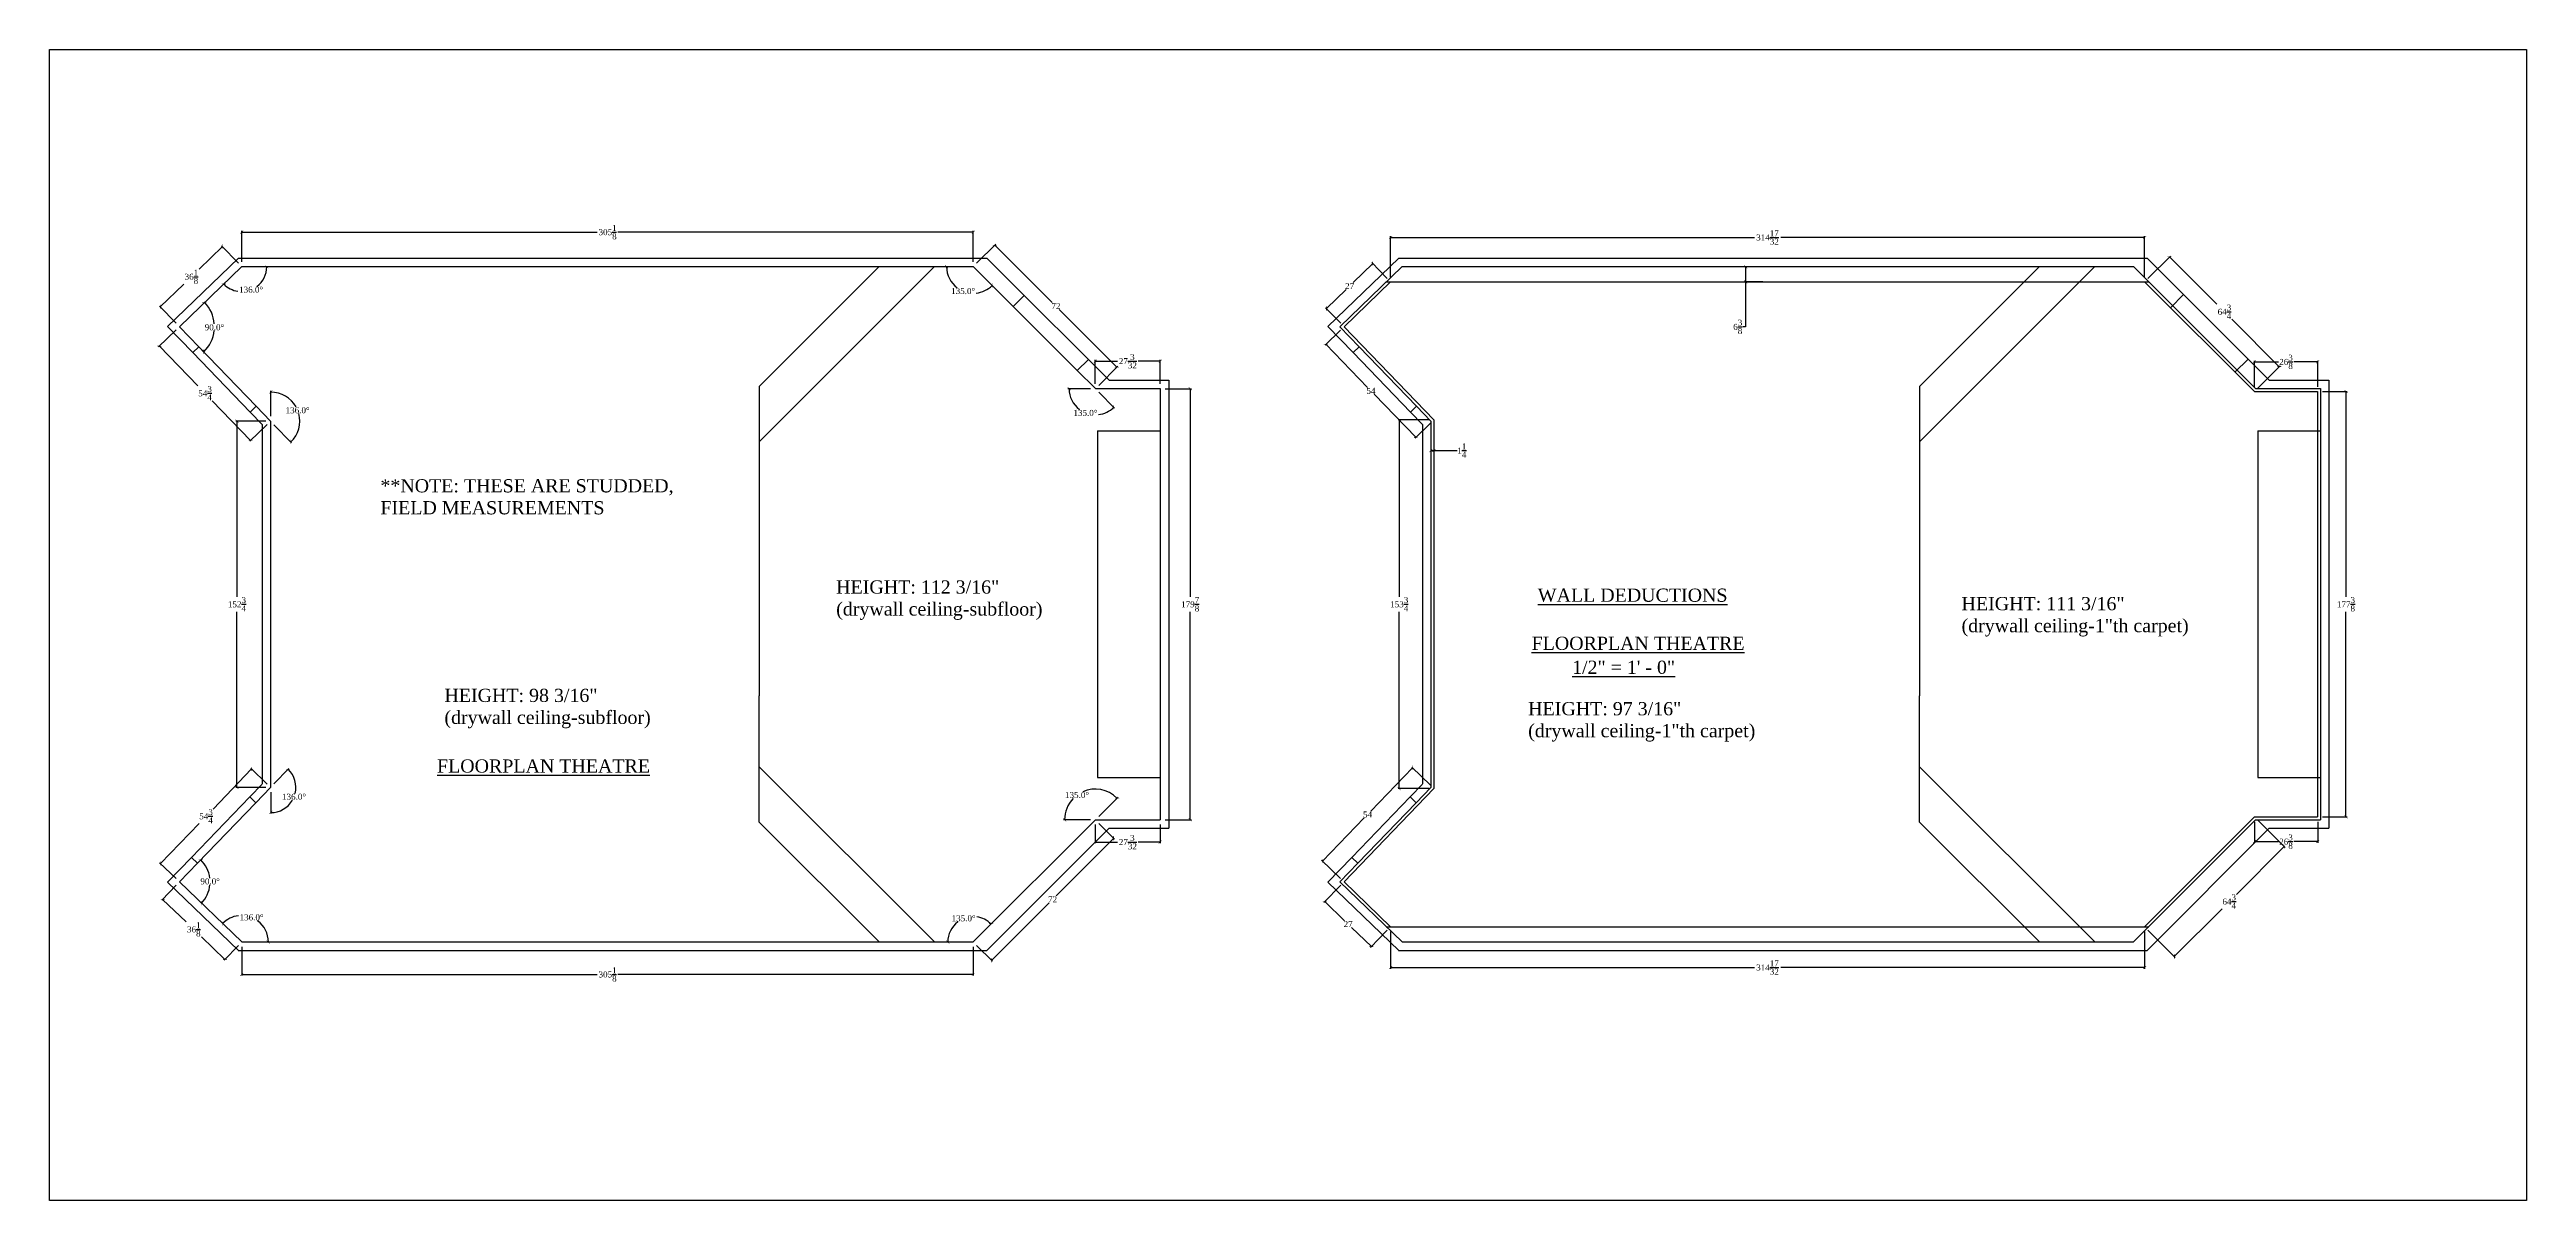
# Model space of a CAD drawing. Header units: inches. Extents: x -8 to 7069, y -18 to 1274.
# Drawn here: x 2615 to 3648, y 466 to 946 of the extents above; entities that cross this region are included whole.
import ezdxf

# ---------------------------------------------------------------- set-up
doc = ezdxf.new("R2010")
doc.units = ezdxf.units.IN
doc.header["$MEASUREMENT"] = 0
doc.linetypes.add('HIDDEN', pattern=[0.375, 0.25, -0.125])
doc.layers.add('VIEWPORT', color=7, linetype='Continuous')
doc.styles.add('BOOKMAN', font='BOOKOS.TTF')
doc.dimstyles.new('SACHI-1-2', dxfattribs={"dimtxt": 2.5, "dimasz": 1.25, "dimexe": 0.5, "dimexo": 2, "dimgap": 0.09, "dimtad": 0, "dimtih": 1, "dimtoh": 1, "dimdec": 5, "dimzin": 3, "dimdsep": 46, "dimlunit": 5, "dimtxsty": 'BOOKMAN', "dimblk": 'ARCHTICK', "dimcen": 0, "dimclrd": 5, "dimclre": 5, "dimclrt": 5, "dimadec": 1, "dimazin": 0, "dimtfac": 1, "dimtdec": 5, "dimtofl": 0, "dimtmove": 0, "dimatfit": 3, "dimfxl": 0, "dimtolj": 1, "dimtzin": 0, "dimarcsym": 0})

# ---------------------------------------------------------------- blocks, each defined once
blk = doc.blocks.new('_ARCHTICK')
at = {"color": 0, "linetype": 'ByBlock', "const_width": 0.15}
blk.add_lwpolyline([(-0.5, -0.5), (0.5, 0.5)], dxfattribs=at)
blk = doc.blocks.new('*D502')
at = {"layer": 'Defpoints', "color": 0}
for p in [(3000, 869.4), (2694.9, 855), (3000, 855)]:
    blk.add_point(p, dxfattribs=at)
at = {"layer": 'VIEWPORT', "color": 5, "lineweight": -2}
for p, q in [((2694.9, 857), (2694.9, 869.9)), ((2694.9, 869.4), (2843.1, 869.4)), ((3000, 869.4), (2851.8, 869.4)), ((3000, 857), (3000, 869.9))]:
    blk.add_line(p, q, dxfattribs=at)
at = {"layer": 'VIEWPORT', "color": 5, "lineweight": -2, "xscale": 1.25, "yscale": 1.25, "zscale": 1.25, "rotation": 180}
blk.add_blockref('_ARCHTICK', (2694.9, 869.4), dxfattribs=at)
at = {"layer": 'VIEWPORT', "color": 5, "lineweight": -2, "xscale": 1.25, "yscale": 1.25, "zscale": 1.25}
blk.add_blockref('_ARCHTICK', (3000, 869.4), dxfattribs=at)
at = {"layer": 'VIEWPORT', "color": 5, "insert": (2847.5, 869.4), "char_height": 2.5, "attachment_point": 5, "style": 'BOOKMAN'}
blk.add_mtext('\\A1;305{\\H1.000000x;\\S1/8;}', dxfattribs=at)
blk = doc.blocks.new('*D503')
at = {"layer": 'Defpoints', "color": 0}
for p in [(2694.9, 573.3), (3000, 573.3), (3000, 559.8)]:
    blk.add_point(p, dxfattribs=at)
at = {"layer": 'VIEWPORT', "color": 5, "lineweight": -2}
for p, q in [((2694.9, 571.3), (2694.9, 559.3)), ((3000, 571.3), (3000, 559.3)), ((2694.9, 559.8), (2843.1, 559.8)), ((3000, 559.8), (2851.8, 559.8))]:
    blk.add_line(p, q, dxfattribs=at)
at = {"layer": 'VIEWPORT', "color": 5, "lineweight": -2, "xscale": 1.25, "yscale": 1.25, "zscale": 1.25, "rotation": 180}
blk.add_blockref('_ARCHTICK', (2694.9, 559.8), dxfattribs=at)
at = {"layer": 'VIEWPORT', "color": 5, "lineweight": -2, "xscale": 1.25, "yscale": 1.25, "zscale": 1.25}
blk.add_blockref('_ARCHTICK', (3000, 559.8), dxfattribs=at)
at = {"layer": 'VIEWPORT', "color": 5, "insert": (2847.5, 559.8), "char_height": 2.5, "attachment_point": 5, "style": 'BOOKMAN'}
blk.add_mtext('\\A1;305{\\H1.000000x;\\S1/8;}', dxfattribs=at)
blk = doc.blocks.new('*D504')
at = {"layer": 'Defpoints', "color": 0}
for p in [(3078, 815.6), (3050.9, 804.1), (3078, 804.1)]:
    blk.add_point(p, dxfattribs=at)
at = {"layer": 'VIEWPORT', "color": 5, "lineweight": -2}
for p, q in [((3050.9, 806.1), (3050.9, 816.1)), ((3050.9, 815.6), (3060.2, 815.6)), ((3078, 815.6), (3068.8, 815.6)), ((3078, 806.1), (3078, 816.1))]:
    blk.add_line(p, q, dxfattribs=at)
at = {"layer": 'VIEWPORT', "color": 5, "lineweight": -2, "xscale": 1.25, "yscale": 1.25, "zscale": 1.25, "rotation": 180}
blk.add_blockref('_ARCHTICK', (3050.9, 815.6), dxfattribs=at)
at = {"layer": 'VIEWPORT', "color": 5, "lineweight": -2, "xscale": 1.25, "yscale": 1.25, "zscale": 1.25}
blk.add_blockref('_ARCHTICK', (3078, 815.6), dxfattribs=at)
at = {"layer": 'VIEWPORT', "color": 5, "insert": (3064.5, 815.6), "char_height": 2.5, "attachment_point": 5, "style": 'BOOKMAN'}
blk.add_mtext('\\A1;27{\\H1.000000x;\\S3/32;}', dxfattribs=at)
blk = doc.blocks.new('*D505')
at = {"layer": 'Defpoints', "color": 0}
for p in [(3078, 804.1), (3078, 624.3), (3090.5, 624.3)]:
    blk.add_point(p, dxfattribs=at)
at = {"layer": 'VIEWPORT', "color": 5, "lineweight": -2}
for p, q in [((3080, 804.1), (3091, 804.1)), ((3090.5, 804.1), (3090.5, 717.3)), ((3090.5, 624.3), (3090.5, 711.1)), ((3080, 624.3), (3091, 624.3))]:
    blk.add_line(p, q, dxfattribs=at)
at = {"layer": 'VIEWPORT', "color": 5, "lineweight": -2, "xscale": 1.25, "yscale": 1.25, "zscale": 1.25}
for p, rotation in [((3090.5, 804.1), 90), ((3090.5, 624.3), 270)]:
    blk.add_blockref('_ARCHTICK', p, dxfattribs=dict(at, rotation=rotation))
at = {"layer": 'VIEWPORT', "color": 5, "insert": (3090.5, 714.2), "char_height": 2.5, "attachment_point": 5, "style": 'BOOKMAN'}
blk.add_mtext('\\A1;179{\\H1.000000x;\\S7/8;}', dxfattribs=at)
blk = doc.blocks.new('*D506')
at = {"layer": 'Defpoints', "color": 0}
for p in [(3050.9, 624.3), (3078, 624.3), (3050.9, 615)]:
    blk.add_point(p, dxfattribs=at)
at = {"layer": 'VIEWPORT', "color": 5, "lineweight": -2}
for p, q in [((3050.9, 622.3), (3050.9, 614.5)), ((3078, 622.3), (3078, 614.5)), ((3050.9, 615), (3060.2, 615)), ((3078, 615), (3068.8, 615))]:
    blk.add_line(p, q, dxfattribs=at)
at = {"layer": 'VIEWPORT', "color": 5, "lineweight": -2, "xscale": 1.25, "yscale": 1.25, "zscale": 1.25, "rotation": 180}
blk.add_blockref('_ARCHTICK', (3050.9, 615), dxfattribs=at)
at = {"layer": 'VIEWPORT', "color": 5, "lineweight": -2, "xscale": 1.25, "yscale": 1.25, "zscale": 1.25}
blk.add_blockref('_ARCHTICK', (3078, 615), dxfattribs=at)
at = {"layer": 'VIEWPORT', "color": 5, "insert": (3064.5, 615), "char_height": 2.5, "attachment_point": 5, "style": 'BOOKMAN'}
blk.add_mtext('\\A1;27{\\H1.000000x;\\S3/32;}', dxfattribs=at)
blk = doc.blocks.new('*D507')
at = {"layer": 'Defpoints', "color": 0}
for p in [(2707, 790.6), (2692.9, 637.8), (2707, 637.8)]:
    blk.add_point(p, dxfattribs=at)
at = {"layer": 'VIEWPORT', "color": 5, "lineweight": -2}
for p, q in [((2705, 790.6), (2692.4, 790.6)), ((2692.9, 790.6), (2692.9, 717.3)), ((2692.9, 637.8), (2692.9, 711.1)), ((2705, 637.8), (2692.4, 637.8))]:
    blk.add_line(p, q, dxfattribs=at)
at = {"layer": 'VIEWPORT', "color": 5, "lineweight": -2, "xscale": 1.25, "yscale": 1.25, "zscale": 1.25}
for p, rotation in [((2692.9, 790.6), 90), ((2692.9, 637.8), 270)]:
    blk.add_blockref('_ARCHTICK', p, dxfattribs=dict(at, rotation=rotation))
at = {"layer": 'VIEWPORT', "color": 5, "insert": (2692.9, 714.2), "char_height": 2.5, "attachment_point": 5, "style": 'BOOKMAN'}
blk.add_mtext('\\A1;152{\\H1.000000x;\\S3/4;}', dxfattribs=at)
blk = doc.blocks.new('*D508')
at = {"layer": 'Defpoints', "color": 0}
for p in [(2668.9, 830), (2707, 790.6), (2698.6, 782.5)]:
    blk.add_point(p, dxfattribs=at)
at = {"layer": 'VIEWPORT', "color": 5, "lineweight": -2}
for p, q in [((2667.5, 828.6), (2660.2, 821.6)), ((2660.6, 821.9), (2676.6, 805.3)), ((2698.6, 782.5), (2682.6, 799.1)), ((2705.5, 789.2), (2698.3, 782.2))]:
    blk.add_line(p, q, dxfattribs=at)
at = {"layer": 'VIEWPORT', "color": 5, "lineweight": -2, "xscale": 1.25, "yscale": 1.25, "zscale": 1.25}
for p, rotation in [((2660.6, 821.9), 134), ((2698.6, 782.5), 314)]:
    blk.add_blockref('_ARCHTICK', p, dxfattribs=dict(at, rotation=rotation))
at = {"layer": 'VIEWPORT', "color": 5, "insert": (2679.6, 802.2), "char_height": 2.5, "attachment_point": 5, "style": 'BOOKMAN'}
blk.add_mtext('\\A1;54{\\H1.000000x;\\S3/4;}', dxfattribs=at)
blk = doc.blocks.new('*D509')
at = {"layer": 'Defpoints', "color": 0}
for p in [(2707, 637.8), (2661, 606.1), (2668.9, 598.4)]:
    blk.add_point(p, dxfattribs=at)
at = {"layer": 'VIEWPORT', "color": 5, "lineweight": -2}
for p, q in [((2699, 645.5), (2683, 628.8)), ((2705.5, 639.2), (2698.7, 645.8)), ((2661, 606.1), (2677.1, 622.7)), ((2667.5, 599.8), (2660.6, 606.4))]:
    blk.add_line(p, q, dxfattribs=at)
at = {"layer": 'VIEWPORT', "color": 5, "lineweight": -2, "xscale": 1.25, "yscale": 1.25, "zscale": 1.25}
for p, rotation in [((2699, 645.5), 45.99999999999959), ((2661, 606.1), 225.9999999999996)]:
    blk.add_blockref('_ARCHTICK', p, dxfattribs=dict(at, rotation=rotation))
at = {"layer": 'VIEWPORT', "color": 5, "insert": (2680, 625.8), "char_height": 2.5, "attachment_point": 5, "style": 'BOOKMAN'}
blk.add_mtext('\\A1;54{\\H1.000000x;\\S3/4;}', dxfattribs=at)
blk = doc.blocks.new('*D510')
at = {"layer": 'Defpoints', "color": 0}
for p in [(2668.9, 598.4), (2694.9, 573.3), (2687.9, 566.1)]:
    blk.add_point(p, dxfattribs=at)
at = {"layer": 'VIEWPORT', "color": 5, "lineweight": -2}
for p, q in [((2667.5, 597), (2661.5, 590.8)), ((2661.9, 591.1), (2671.7, 581.7)), ((2687.9, 566.1), (2678.1, 575.5)), ((2693.5, 571.9), (2687.5, 565.7))]:
    blk.add_line(p, q, dxfattribs=at)
at = {"layer": 'VIEWPORT', "color": 5, "lineweight": -2, "xscale": 1.25, "yscale": 1.25, "zscale": 1.25}
for p, rotation in [((2661.9, 591.1), 136.0000000000073), ((2687.9, 566.1), 316.0000000000073)]:
    blk.add_blockref('_ARCHTICK', p, dxfattribs=dict(at, rotation=rotation))
at = {"layer": 'VIEWPORT', "color": 5, "insert": (2674.9, 578.6), "char_height": 2.5, "attachment_point": 5, "style": 'BOOKMAN'}
blk.add_mtext('\\A1;36{\\H1.000000x;\\S1/8;}', dxfattribs=at)
blk = doc.blocks.new('*D511')
at = {"layer": 'Defpoints', "color": 0}
for p in [(2694.9, 855), (2660.9, 838.3), (2668.9, 830)]:
    blk.add_point(p, dxfattribs=at)
at = {"layer": 'VIEWPORT', "color": 5, "lineweight": -2}
for p, q in [((2686.9, 863.4), (2677.1, 853.9)), ((2693.5, 856.5), (2686.5, 863.7)), ((2660.9, 838.3), (2670.7, 847.7)), ((2667.5, 831.4), (2660.6, 838.6))]:
    blk.add_line(p, q, dxfattribs=at)
at = {"layer": 'VIEWPORT', "color": 5, "lineweight": -2, "xscale": 1.25, "yscale": 1.25, "zscale": 1.25}
for p, rotation in [((2686.9, 863.4), 43.99999999999369), ((2660.9, 838.3), 223.9999999999937)]:
    blk.add_blockref('_ARCHTICK', p, dxfattribs=dict(at, rotation=rotation))
at = {"layer": 'VIEWPORT', "color": 5, "insert": (2673.9, 850.8), "char_height": 2.5, "attachment_point": 5, "style": 'BOOKMAN'}
blk.add_mtext('\\A1;36{\\H1.000000x;\\S1/8;}', dxfattribs=at)
blk = doc.blocks.new('*D512')
at = {"layer": 'Defpoints', "color": 0}
for p in [(3000, 855), (3059.9, 813.1), (3050.9, 804.1)]:
    blk.add_point(p, dxfattribs=at)
at = {"layer": 'VIEWPORT', "color": 5, "lineweight": -2}
for p, q in [((3001.4, 856.5), (3009.4, 864.4)), ((3009, 864), (3033, 840)), ((3059.9, 813.1), (3035.9, 837.2)), ((3052.4, 805.5), (3060.3, 813.5))]:
    blk.add_line(p, q, dxfattribs=at)
at = {"layer": 'VIEWPORT', "color": 5, "lineweight": -2, "xscale": 1.25, "yscale": 1.25, "zscale": 1.25}
for p, rotation in [((3009, 864), 135.0000000000016), ((3059.9, 813.1), 315.0000000000016)]:
    blk.add_blockref('_ARCHTICK', p, dxfattribs=dict(at, rotation=rotation))
at = {"layer": 'VIEWPORT', "color": 5, "insert": (3034.5, 838.6), "char_height": 2.5, "attachment_point": 5, "style": 'BOOKMAN'}
blk.add_mtext('\\A1;72', dxfattribs=at)
blk = doc.blocks.new('*D513')
at = {"layer": 'Defpoints', "color": 0}
for p in [(3050.9, 624.3), (3000, 573.3), (3007.7, 565.7)]:
    blk.add_point(p, dxfattribs=at)
at = {"layer": 'VIEWPORT', "color": 5, "lineweight": -2}
for p, q in [((3052.4, 622.8), (3059, 616.2)), ((3058.6, 616.6), (3034.6, 592.6)), ((3007.7, 565.7), (3031.7, 589.7)), ((3001.4, 571.9), (3008, 565.3))]:
    blk.add_line(p, q, dxfattribs=at)
at = {"layer": 'VIEWPORT', "color": 5, "lineweight": -2, "xscale": 1.25, "yscale": 1.25, "zscale": 1.25}
for p, rotation in [((3058.6, 616.6), 44.99999999999952), ((3007.7, 565.7), 224.9999999999995)]:
    blk.add_blockref('_ARCHTICK', p, dxfattribs=dict(at, rotation=rotation))
at = {"layer": 'VIEWPORT', "color": 5, "insert": (3033.1, 591.1), "char_height": 2.5, "attachment_point": 5, "style": 'BOOKMAN'}
blk.add_mtext('\\A1;72', dxfattribs=at)
blk = doc.blocks.new('*D514')
at = {"layer": 'Defpoints', "color": 0}
for p in [(2694.9, 855), (2694.9, 855), (3000, 855), (2694.8, 844.6), (2668.9, 830)]:
    blk.add_point(p, dxfattribs=at)
at = {"layer": 'VIEWPORT', "color": 5, "lineweight": -2}
for start, end in [(224, 260.9874), (307.4151, 0)]:
    blk.add_arc((2694.9, 855), 10.4, start, end, dxfattribs=at)
at = {"layer": 'VIEWPORT', "color": 5, "lineweight": -2, "xscale": 1.25, "yscale": 1.25, "zscale": 1.25}
for p, rotation in [((2687.4, 847.8), 133.9999999999936), ((2705.3, 855), 90)]:
    blk.add_blockref('_ARCHTICK', p, dxfattribs=dict(at, rotation=rotation))
at = {"layer": 'VIEWPORT', "color": 5, "insert": (2698.8, 845.4), "char_height": 2.5, "attachment_point": 5, "style": 'BOOKMAN'}
blk.add_mtext('\\A1;136.0°', dxfattribs=at)
blk = doc.blocks.new('*D515')
at = {"layer": 'Defpoints', "color": 0}
for p in [(2694.9, 855), (2668.9, 830), (2668.9, 830), (2677, 821.6), (2682.9, 825.9)]:
    blk.add_point(p, dxfattribs=at)
at = {"layer": 'VIEWPORT', "color": 5, "lineweight": -2}
blk.add_line((2678.3, 820.2), (2679.4, 819.1), dxfattribs=at)
for start, end in [(4.4463, 44), (314, 353.5446)]:
    blk.add_arc((2668.9, 830), 14.6, start, end, dxfattribs=at)
at = {"layer": 'VIEWPORT', "color": 5, "lineweight": -2, "xscale": 1.25, "yscale": 1.25, "zscale": 1.25}
for p, rotation in [((2679.4, 840.1), 133.9999999999932), ((2679, 819.5), 224.0000000000002)]:
    blk.add_blockref('_ARCHTICK', p, dxfattribs=dict(at, rotation=rotation))
at = {"layer": 'VIEWPORT', "color": 5, "insert": (2683.5, 829.7), "char_height": 2.5, "attachment_point": 5, "style": 'BOOKMAN'}
blk.add_mtext('\\A1;90.0°', dxfattribs=at)
blk = doc.blocks.new('*D516')
at = {"layer": 'Defpoints', "color": 0}
for p in [(2700.9, 796.8), (2707, 790.6), (2707, 790.6), (2719, 790.4), (2707, 637.8)]:
    blk.add_point(p, dxfattribs=at)
at = {"layer": 'VIEWPORT', "color": 5, "lineweight": -2}
for p, q in [((2707, 792.6), (2707, 803.2)), ((2708.3, 789.1), (2715.7, 781.5))]:
    blk.add_line(p, q, dxfattribs=at)
for start, end in [(29.2838, 90), (314, 15.0747)]:
    blk.add_arc((2707, 790.6), 12.1, start, end, dxfattribs=at)
at = {"layer": 'VIEWPORT', "color": 5, "lineweight": -2, "xscale": 1.25, "yscale": 1.25, "zscale": 1.25}
for p, rotation in [((2707, 802.7), 179.9999999999999), ((2715.4, 781.9), 224.0000000000005)]:
    blk.add_blockref('_ARCHTICK', p, dxfattribs=dict(at, rotation=rotation))
at = {"layer": 'VIEWPORT', "color": 5, "insert": (2718.2, 795.1), "char_height": 2.5, "attachment_point": 5, "style": 'BOOKMAN'}
blk.add_mtext('\\A1;136.0°', dxfattribs=at)
blk = doc.blocks.new('*D517')
at = {"layer": 'Defpoints', "color": 0}
for p in [(2707, 790.6), (2700.7, 631.4), (2707, 637.8), (2707, 637.8), (2714.4, 630.5)]:
    blk.add_point(p, dxfattribs=at)
at = {"layer": 'VIEWPORT', "color": 5, "lineweight": -2}
for p, q in [((2708.3, 639.3), (2714.6, 645.7)), ((2707, 635.8), (2707, 626.9))]:
    blk.add_line(p, q, dxfattribs=at)
for start, end in [(345.9846, 46), (270, 329.5338)]:
    blk.add_arc((2707, 637.8), 10.5, start, end, dxfattribs=at)
at = {"layer": 'VIEWPORT', "color": 5, "lineweight": -2, "xscale": 1.25, "yscale": 1.25, "zscale": 1.25}
for p, rotation in [((2714.2, 645.3), 136.0000000000007), ((2707, 627.4), 180)]:
    blk.add_blockref('_ARCHTICK', p, dxfattribs=dict(at, rotation=rotation))
at = {"layer": 'VIEWPORT', "color": 5, "insert": (2716.7, 633.9), "char_height": 2.5, "attachment_point": 5, "style": 'BOOKMAN'}
blk.add_mtext('\\A1;136.0°', dxfattribs=at)
blk = doc.blocks.new('*D518')
at = {"layer": 'Defpoints', "color": 0}
for p in [(2676.4, 606.2), (2668.9, 598.4), (2668.9, 598.4), (2681.3, 595.3), (2694.9, 573.3)]:
    blk.add_point(p, dxfattribs=at)
at = {"layer": 'VIEWPORT', "color": 5, "lineweight": -2}
blk.add_line((2677.8, 607.6), (2678.2, 608), dxfattribs=at)
for start, end in [(7.2066, 46), (316, 354.8052)]:
    blk.add_arc((2668.9, 598.4), 12.8, start, end, dxfattribs=at)
at = {"layer": 'VIEWPORT', "color": 5, "lineweight": -2, "xscale": 1.25, "yscale": 1.25, "zscale": 1.25}
for p, rotation in [((2677.8, 607.6), 135.9999999999988), ((2678.1, 589.5), 226.0000000000078)]:
    blk.add_blockref('_ARCHTICK', p, dxfattribs=dict(at, rotation=rotation))
at = {"layer": 'VIEWPORT', "color": 5, "insert": (2681.7, 598.6), "char_height": 2.5, "attachment_point": 5, "style": 'BOOKMAN'}
blk.add_mtext('\\A1;90.0°', dxfattribs=at)
blk = doc.blocks.new('*D519')
at = {"layer": 'Defpoints', "color": 0}
for p in [(2668.9, 598.4), (2702.7, 581.2), (2694.9, 573.3), (2694.9, 573.3), (3000, 573.3)]:
    blk.add_point(p, dxfattribs=at)
at = {"layer": 'VIEWPORT', "color": 5, "lineweight": -2}
for start, end in [(97.2516, 136), (0, 53.3088)]:
    blk.add_arc((2694.9, 573.3), 11.1, start, end, dxfattribs=at)
at = {"layer": 'VIEWPORT', "color": 5, "lineweight": -2, "xscale": 1.25, "yscale": 1.25, "zscale": 1.25}
for p, rotation in [((2686.9, 581), 226.0000000000076), ((2705.9, 573.3), 270)]:
    blk.add_blockref('_ARCHTICK', p, dxfattribs=dict(at, rotation=rotation))
at = {"layer": 'VIEWPORT', "color": 5, "insert": (2699, 583.6), "char_height": 2.5, "attachment_point": 5, "style": 'BOOKMAN'}
blk.add_mtext('\\A1;136.0°', dxfattribs=at)
blk = doc.blocks.new('*D520')
at = {"layer": 'Defpoints', "color": 0}
for p in [(2694.9, 855), (2992.2, 847.2), (3000, 855), (3000, 855), (3016.6, 838.4)]:
    blk.add_point(p, dxfattribs=at)
at = {"layer": 'VIEWPORT', "color": 5, "lineweight": -2}
for start, end in [(180, 232.8877), (276.6135, 315)]:
    blk.add_arc((3000, 855), 11.1, start, end, dxfattribs=at)
at = {"layer": 'VIEWPORT', "color": 5, "lineweight": -2, "xscale": 1.25, "yscale": 1.25, "zscale": 1.25}
for p, rotation in [((2988.9, 855), 90.00000000000007), ((3007.9, 847.2), 45.00000000000367)]:
    blk.add_blockref('_ARCHTICK', p, dxfattribs=dict(at, rotation=rotation))
at = {"layer": 'VIEWPORT', "color": 5, "insert": (2995.8, 844.8), "char_height": 2.5, "attachment_point": 5, "style": 'BOOKMAN'}
blk.add_mtext('\\A1;135.0°', dxfattribs=at)
blk = doc.blocks.new('*D521')
at = {"layer": 'Defpoints', "color": 0}
for p in [(3043.4, 811.6), (3043.2, 796.4), (3050.9, 804.1), (3050.9, 804.1), (3078, 804.1)]:
    blk.add_point(p, dxfattribs=at)
at = {"layer": 'VIEWPORT', "color": 5, "lineweight": -2}
for p, q in [((3048.9, 804.1), (3039.5, 804.1)), ((3052.4, 802.7), (3059, 796))]:
    blk.add_line(p, q, dxfattribs=at)
for start, end in [(180, 232.6949), (277.076, 315)]:
    blk.add_arc((3050.9, 804.1), 10.9, start, end, dxfattribs=at)
at = {"layer": 'VIEWPORT', "color": 5, "lineweight": -2, "xscale": 1.25, "yscale": 1.25, "zscale": 1.25}
for p, rotation in [((3040, 804.1), 89.99999999999974), ((3058.7, 796.4), 45.0000000000056)]:
    blk.add_blockref('_ARCHTICK', p, dxfattribs=dict(at, rotation=rotation))
at = {"layer": 'VIEWPORT', "color": 5, "insert": (3046.8, 794), "char_height": 2.5, "attachment_point": 5, "style": 'BOOKMAN'}
blk.add_mtext('\\A1;135.0°', dxfattribs=at)
blk = doc.blocks.new('*D522')
at = {"layer": 'Defpoints', "color": 0}
for p in [(3050.9, 624.3), (3000, 584), (2694.9, 573.3), (3000, 573.3), (3000, 573.3)]:
    blk.add_point(p, dxfattribs=at)
at = {"layer": 'VIEWPORT', "color": 5, "lineweight": -2}
for start, end in [(127.6597, 180), (45, 82.0668)]:
    blk.add_arc((3000, 573.3), 10.6, start, end, dxfattribs=at)
at = {"layer": 'VIEWPORT', "color": 5, "lineweight": -2, "xscale": 1.25, "yscale": 1.25, "zscale": 1.25}
for p, rotation in [((3007.5, 580.9), 314.9999999999993), ((2989.4, 573.3), 270)]:
    blk.add_blockref('_ARCHTICK', p, dxfattribs=dict(at, rotation=rotation))
at = {"layer": 'VIEWPORT', "color": 5, "insert": (2996, 583.2), "char_height": 2.5, "attachment_point": 5, "style": 'BOOKMAN'}
blk.add_mtext('\\A1;135.0°', dxfattribs=at)
blk = doc.blocks.new('*D523')
at = {"layer": 'Defpoints', "color": 0}
for p in [(3050.9, 637.1), (3050.9, 624.3), (3050.9, 624.3), (3078, 624.3), (3000, 573.3)]:
    blk.add_point(p, dxfattribs=at)
at = {"layer": 'VIEWPORT', "color": 5, "lineweight": -2}
for p, q in [((3052.4, 625.7), (3060.4, 633.7)), ((3048.9, 624.3), (3037.6, 624.3))]:
    blk.add_line(p, q, dxfattribs=at)
for start, end in [(136.1061, 180), (45, 114.1445)]:
    blk.add_arc((3050.9, 624.3), 12.8, start, end, dxfattribs=at)
at = {"layer": 'VIEWPORT', "color": 5, "lineweight": -2, "xscale": 1.25, "yscale": 1.25, "zscale": 1.25}
for p, rotation in [((3060, 633.3), 314.9999999999995), ((3038.1, 624.3), 270.0000000000001)]:
    blk.add_blockref('_ARCHTICK', p, dxfattribs=dict(at, rotation=rotation))
at = {"layer": 'VIEWPORT', "color": 5, "insert": (3043.3, 634.6), "char_height": 2.5, "attachment_point": 5, "style": 'BOOKMAN'}
blk.add_mtext('\\A1;135.0°', dxfattribs=at)
blk = doc.blocks.new('*D524')
at = {"layer": 'Defpoints', "color": 0}
for p in [(3322.2, 855), (3331.3, 855), (3331.3, 848.7)]:
    blk.add_point(p, dxfattribs=at)
at = {"layer": 'VIEWPORT', "color": 5, "lineweight": -2}
for p, q in [((3329.3, 855), (3321.7, 855)), ((3329.3, 848.7), (3321.7, 848.7)), ((3322.2, 855), (3322.2, 848.7)), ((3322.2, 848.7), (3322.2, 829.9)), ((3322.2, 829.9), (3321, 829.9))]:
    blk.add_line(p, q, dxfattribs=at)
at = {"layer": 'VIEWPORT', "color": 5, "lineweight": -2, "xscale": 1.25, "yscale": 1.25, "zscale": 1.25}
for p, rotation in [((3322.2, 855), 90), ((3322.2, 848.7), 270)]:
    blk.add_blockref('_ARCHTICK', p, dxfattribs=dict(at, rotation=rotation))
at = {"layer": 'VIEWPORT', "color": 5, "insert": (3318.9, 829.9), "char_height": 2.5, "attachment_point": 5, "style": 'BOOKMAN'}
blk.add_mtext('\\A1;6{\\H1.000000x;\\S3/8;}', dxfattribs=at)
blk = doc.blocks.new('*D525')
at = {"layer": 'Defpoints', "color": 0}
for p in [(3190.9, 790.6), (3192.2, 790.6), (3192.2, 778.3)]:
    blk.add_point(p, dxfattribs=at)
at = {"layer": 'VIEWPORT', "color": 5, "lineweight": -2}
for p, q in [((3190.9, 788.6), (3190.9, 777.8)), ((3192.2, 788.6), (3192.2, 777.8)), ((3190.9, 778.3), (3192.2, 778.3)), ((3192.2, 778.3), (3201.9, 778.3))]:
    blk.add_line(p, q, dxfattribs=at)
at = {"layer": 'VIEWPORT', "color": 5, "lineweight": -2, "xscale": 1.25, "yscale": 1.25, "zscale": 1.25, "rotation": 180}
blk.add_blockref('_ARCHTICK', (3190.9, 778.3), dxfattribs=at)
at = {"layer": 'VIEWPORT', "color": 5, "lineweight": -2, "xscale": 1.25, "yscale": 1.25, "zscale": 1.25}
blk.add_blockref('_ARCHTICK', (3192.2, 778.3), dxfattribs=at)
at = {"layer": 'VIEWPORT', "color": 5, "insert": (3203.8, 778.3), "char_height": 2.5, "attachment_point": 5, "style": 'BOOKMAN'}
blk.add_mtext('\\A1;1{\\H1.000000x;\\S1/4;}', dxfattribs=at)
blk = doc.blocks.new('*D526')
at = {"layer": 'Defpoints', "color": 0}
for p in [(3488.6, 867.2), (3174.1, 848.7), (3488.6, 848.7)]:
    blk.add_point(p, dxfattribs=at)
at = {"layer": 'VIEWPORT', "color": 5, "lineweight": -2}
for p, q in [((3174.1, 850.7), (3174.1, 867.7)), ((3174.1, 867.2), (3325.9, 867.2)), ((3488.6, 867.2), (3336.8, 867.2)), ((3488.6, 850.7), (3488.6, 867.7))]:
    blk.add_line(p, q, dxfattribs=at)
at = {"layer": 'VIEWPORT', "color": 5, "lineweight": -2, "xscale": 1.25, "yscale": 1.25, "zscale": 1.25, "rotation": 180}
blk.add_blockref('_ARCHTICK', (3174.1, 867.2), dxfattribs=at)
at = {"layer": 'VIEWPORT', "color": 5, "lineweight": -2, "xscale": 1.25, "yscale": 1.25, "zscale": 1.25}
blk.add_blockref('_ARCHTICK', (3488.6, 867.2), dxfattribs=at)
at = {"layer": 'VIEWPORT', "color": 5, "insert": (3331.3, 867.2), "char_height": 2.5, "attachment_point": 5, "style": 'BOOKMAN'}
blk.add_mtext('\\A1;314{\\H1.000000x;\\S17/32;}', dxfattribs=at)
blk = doc.blocks.new('*D527')
at = {"layer": 'Defpoints', "color": 0}
for p in [(3192.2, 791.1), (3177.7, 637.3), (3192.2, 637.3)]:
    blk.add_point(p, dxfattribs=at)
at = {"layer": 'VIEWPORT', "color": 5, "lineweight": -2}
for p, q in [((3190.2, 791.1), (3177.2, 791.1)), ((3177.7, 791.1), (3177.7, 717.3)), ((3177.7, 637.3), (3177.7, 711.1)), ((3190.2, 637.3), (3177.2, 637.3))]:
    blk.add_line(p, q, dxfattribs=at)
at = {"layer": 'VIEWPORT', "color": 5, "lineweight": -2, "xscale": 1.25, "yscale": 1.25, "zscale": 1.25}
for p, rotation in [((3177.7, 791.1), 90), ((3177.7, 637.3), 270)]:
    blk.add_blockref('_ARCHTICK', p, dxfattribs=dict(at, rotation=rotation))
at = {"layer": 'VIEWPORT', "color": 5, "insert": (3177.7, 714.2), "char_height": 2.5, "attachment_point": 5, "style": 'BOOKMAN'}
blk.add_mtext('\\A1;153{\\H1.000000x;\\S3/4;}', dxfattribs=at)
blk = doc.blocks.new('*D528')
at = {"layer": 'Defpoints', "color": 0}
for p in [(3174.1, 848.7), (3147.3, 837.6), (3154.7, 829.9)]:
    blk.add_point(p, dxfattribs=at)
at = {"layer": 'VIEWPORT', "color": 5, "lineweight": -2}
for p, q in [((3166.7, 856.3), (3158.5, 848.4)), ((3172.7, 850.1), (3166.3, 856.7)), ((3153.3, 831.4), (3146.9, 837.9)), ((3147.3, 837.6), (3155.5, 845.5))]:
    blk.add_line(p, q, dxfattribs=at)
at = {"layer": 'VIEWPORT', "color": 5, "lineweight": -2, "xscale": 1.25, "yscale": 1.25, "zscale": 1.25}
for p, rotation in [((3166.7, 856.3), 43.99999999999409), ((3147.3, 837.6), 223.9999999999941)]:
    blk.add_blockref('_ARCHTICK', p, dxfattribs=dict(at, rotation=rotation))
at = {"layer": 'VIEWPORT', "color": 5, "insert": (3157, 846.9), "char_height": 2.5, "attachment_point": 5, "style": 'BOOKMAN'}
blk.add_mtext('\\A1;27', dxfattribs=at)
blk = doc.blocks.new('*D529')
at = {"layer": 'Defpoints', "color": 0}
for p in [(3154.7, 829.9), (3192.2, 791.1), (3184.7, 783.8)]:
    blk.add_point(p, dxfattribs=at)
at = {"layer": 'VIEWPORT', "color": 5, "lineweight": -2}
for p, q in [((3153.2, 828.5), (3146.8, 822.3)), ((3147.1, 822.7), (3164.5, 804.6)), ((3184.7, 783.8), (3167.3, 801.8)), ((3190.7, 789.7), (3184.3, 783.5))]:
    blk.add_line(p, q, dxfattribs=at)
at = {"layer": 'VIEWPORT', "color": 5, "lineweight": -2, "xscale": 1.25, "yscale": 1.25, "zscale": 1.25}
for p, rotation in [((3147.1, 822.7), 134), ((3184.7, 783.8), 314)]:
    blk.add_blockref('_ARCHTICK', p, dxfattribs=dict(at, rotation=rotation))
at = {"layer": 'VIEWPORT', "color": 5, "insert": (3165.9, 803.2), "char_height": 2.5, "attachment_point": 5, "style": 'BOOKMAN'}
blk.add_mtext('\\A1;54', dxfattribs=at)
blk = doc.blocks.new('*D530')
at = {"layer": 'Defpoints', "color": 0}
for p in [(3192.2, 637.3), (3145.7, 607.1), (3154.7, 598.5)]:
    blk.add_point(p, dxfattribs=at)
at = {"layer": 'VIEWPORT', "color": 5, "lineweight": -2}
for p, q in [((3183.2, 646), (3165.8, 627.9)), ((3190.7, 638.7), (3182.9, 646.3)), ((3145.7, 607.1), (3163.1, 625.1)), ((3153.2, 599.8), (3145.3, 607.5))]:
    blk.add_line(p, q, dxfattribs=at)
at = {"layer": 'VIEWPORT', "color": 5, "lineweight": -2, "xscale": 1.25, "yscale": 1.25, "zscale": 1.25}
for p, rotation in [((3183.2, 646), 45.99999999999856), ((3145.7, 607.1), 225.9999999999986)]:
    blk.add_blockref('_ARCHTICK', p, dxfattribs=dict(at, rotation=rotation))
at = {"layer": 'VIEWPORT', "color": 5, "insert": (3164.5, 626.5), "char_height": 2.5, "attachment_point": 5, "style": 'BOOKMAN'}
blk.add_mtext('\\A1;54', dxfattribs=at)
blk = doc.blocks.new('*D531')
at = {"layer": 'Defpoints', "color": 0}
for p in [(3154.7, 598.5), (3174.1, 579.7), (3166.1, 571.4)]:
    blk.add_point(p, dxfattribs=at)
at = {"layer": 'VIEWPORT', "color": 5, "lineweight": -2}
for p, q in [((3153.3, 597), (3146.3, 589.8)), ((3146.7, 590.2), (3154.9, 582.2)), ((3166.1, 571.4), (3157.8, 579.4)), ((3172.7, 578.3), (3165.7, 571.1))]:
    blk.add_line(p, q, dxfattribs=at)
at = {"layer": 'VIEWPORT', "color": 5, "lineweight": -2, "xscale": 1.25, "yscale": 1.25, "zscale": 1.25}
for p, rotation in [((3146.7, 590.2), 136.0000000000085), ((3166.1, 571.4), 316.0000000000085)]:
    blk.add_blockref('_ARCHTICK', p, dxfattribs=dict(at, rotation=rotation))
at = {"layer": 'VIEWPORT', "color": 5, "insert": (3156.4, 580.8), "char_height": 2.5, "attachment_point": 5, "style": 'BOOKMAN'}
blk.add_mtext('\\A1;27', dxfattribs=at)
blk = doc.blocks.new('*D532')
at = {"layer": 'Defpoints', "color": 0}
for p in [(3174.1, 579.7), (3488.6, 579.7), (3488.6, 562.7)]:
    blk.add_point(p, dxfattribs=at)
at = {"layer": 'VIEWPORT', "color": 5, "lineweight": -2}
for p, q in [((3174.1, 577.7), (3174.1, 562.2)), ((3488.6, 577.7), (3488.6, 562.2)), ((3174.1, 562.7), (3325.9, 562.7)), ((3488.6, 562.7), (3336.8, 562.7))]:
    blk.add_line(p, q, dxfattribs=at)
at = {"layer": 'VIEWPORT', "color": 5, "lineweight": -2, "xscale": 1.25, "yscale": 1.25, "zscale": 1.25, "rotation": 180}
blk.add_blockref('_ARCHTICK', (3174.1, 562.7), dxfattribs=at)
at = {"layer": 'VIEWPORT', "color": 5, "lineweight": -2, "xscale": 1.25, "yscale": 1.25, "zscale": 1.25}
blk.add_blockref('_ARCHTICK', (3488.6, 562.7), dxfattribs=at)
at = {"layer": 'VIEWPORT', "color": 5, "insert": (3331.3, 562.7), "char_height": 2.5, "attachment_point": 5, "style": 'BOOKMAN'}
blk.add_mtext('\\A1;314{\\H1.000000x;\\S17/32;}', dxfattribs=at)
blk = doc.blocks.new('*D533')
at = {"layer": 'Defpoints', "color": 0}
for p in [(3534.4, 625.5), (3488.6, 579.7), (3501, 567.3)]:
    blk.add_point(p, dxfattribs=at)
at = {"layer": 'VIEWPORT', "color": 5, "lineweight": -2}
for p, q in [((3535.8, 624.1), (3547.2, 612.7)), ((3546.8, 613.1), (3527, 593.2)), ((3501, 567.3), (3520.9, 587.1)), ((3490, 578.3), (3501.4, 566.9))]:
    blk.add_line(p, q, dxfattribs=at)
at = {"layer": 'VIEWPORT', "color": 5, "lineweight": -2, "xscale": 1.25, "yscale": 1.25, "zscale": 1.25}
for p, rotation in [((3546.8, 613.1), 44.99999999999928), ((3501, 567.3), 224.9999999999993)]:
    blk.add_blockref('_ARCHTICK', p, dxfattribs=dict(at, rotation=rotation))
at = {"layer": 'VIEWPORT', "color": 5, "insert": (3523.9, 590.2), "char_height": 2.5, "attachment_point": 5, "style": 'BOOKMAN'}
blk.add_mtext('\\A1;64{\\H1.000000x;\\S3/4;}', dxfattribs=at)
blk = doc.blocks.new('*D534')
at = {"layer": 'Defpoints', "color": 0}
for p in [(3534.4, 625.5), (3560.8, 625.5), (3560.8, 615.2)]:
    blk.add_point(p, dxfattribs=at)
at = {"layer": 'VIEWPORT', "color": 5, "lineweight": -2}
for p, q in [((3534.4, 623.5), (3534.4, 614.7)), ((3560.8, 623.5), (3560.8, 614.7)), ((3534.4, 615.2), (3544.4, 615.2)), ((3560.8, 615.2), (3550.8, 615.2))]:
    blk.add_line(p, q, dxfattribs=at)
at = {"layer": 'VIEWPORT', "color": 5, "lineweight": -2, "xscale": 1.25, "yscale": 1.25, "zscale": 1.25, "rotation": 180}
blk.add_blockref('_ARCHTICK', (3534.4, 615.2), dxfattribs=at)
at = {"layer": 'VIEWPORT', "color": 5, "lineweight": -2, "xscale": 1.25, "yscale": 1.25, "zscale": 1.25}
blk.add_blockref('_ARCHTICK', (3560.8, 615.2), dxfattribs=at)
at = {"layer": 'VIEWPORT', "color": 5, "insert": (3547.6, 615.2), "char_height": 2.5, "attachment_point": 5, "style": 'BOOKMAN'}
blk.add_mtext('\\A1;26{\\H1.000000x;\\S3/8;}', dxfattribs=at)
blk = doc.blocks.new('*D535')
at = {"layer": 'Defpoints', "color": 0}
for p in [(3560.8, 802.9), (3572.6, 802.9), (3560.8, 625.5)]:
    blk.add_point(p, dxfattribs=at)
at = {"layer": 'VIEWPORT', "color": 5, "lineweight": -2}
for p, q in [((3562.8, 802.9), (3573.1, 802.9)), ((3572.6, 802.9), (3572.6, 717.3)), ((3572.6, 625.5), (3572.6, 711.1)), ((3562.8, 625.5), (3573.1, 625.5))]:
    blk.add_line(p, q, dxfattribs=at)
at = {"layer": 'VIEWPORT', "color": 5, "lineweight": -2, "xscale": 1.25, "yscale": 1.25, "zscale": 1.25}
for p, rotation in [((3572.6, 802.9), 90), ((3572.6, 625.5), 270)]:
    blk.add_blockref('_ARCHTICK', p, dxfattribs=dict(at, rotation=rotation))
at = {"layer": 'VIEWPORT', "color": 5, "insert": (3572.6, 714.2), "char_height": 2.5, "attachment_point": 5, "style": 'BOOKMAN'}
blk.add_mtext('\\A1;177{\\H1.000000x;\\S3/8;}', dxfattribs=at)
blk = doc.blocks.new('*D536')
at = {"layer": 'Defpoints', "color": 0}
for p in [(3534.4, 815.3), (3534.4, 802.9), (3560.8, 802.9)]:
    blk.add_point(p, dxfattribs=at)
at = {"layer": 'VIEWPORT', "color": 5, "lineweight": -2}
for p, q in [((3534.4, 804.9), (3534.4, 815.8)), ((3534.4, 815.3), (3544.4, 815.3)), ((3560.8, 815.3), (3550.8, 815.3)), ((3560.8, 804.9), (3560.8, 815.8))]:
    blk.add_line(p, q, dxfattribs=at)
at = {"layer": 'VIEWPORT', "color": 5, "lineweight": -2, "xscale": 1.25, "yscale": 1.25, "zscale": 1.25, "rotation": 180}
blk.add_blockref('_ARCHTICK', (3534.4, 815.3), dxfattribs=at)
at = {"layer": 'VIEWPORT', "color": 5, "lineweight": -2, "xscale": 1.25, "yscale": 1.25, "zscale": 1.25}
blk.add_blockref('_ARCHTICK', (3560.8, 815.3), dxfattribs=at)
at = {"layer": 'VIEWPORT', "color": 5, "insert": (3547.6, 815.3), "char_height": 2.5, "attachment_point": 5, "style": 'BOOKMAN'}
blk.add_mtext('\\A1;26{\\H1.000000x;\\S3/8;}', dxfattribs=at)
blk = doc.blocks.new('*D537')
at = {"layer": 'Defpoints', "color": 0}
for p in [(3488.6, 848.7), (3544.8, 813.3), (3534.4, 802.9)]:
    blk.add_point(p, dxfattribs=at)
at = {"layer": 'VIEWPORT', "color": 5, "lineweight": -2}
for p, q in [((3490, 850.1), (3499.4, 859.4)), ((3499, 859.1), (3518.8, 839.3)), ((3544.8, 813.3), (3525, 833.1)), ((3535.8, 804.3), (3545.2, 813.6))]:
    blk.add_line(p, q, dxfattribs=at)
at = {"layer": 'VIEWPORT', "color": 5, "lineweight": -2, "xscale": 1.25, "yscale": 1.25, "zscale": 1.25}
for p, rotation in [((3499, 859.1), 135.0000000000044), ((3544.8, 813.3), 315.0000000000044)]:
    blk.add_blockref('_ARCHTICK', p, dxfattribs=dict(at, rotation=rotation))
at = {"layer": 'VIEWPORT', "color": 5, "insert": (3521.9, 836.2), "char_height": 2.5, "attachment_point": 5, "style": 'BOOKMAN'}
blk.add_mtext('\\A1;64{\\H1.000000x;\\S3/4;}', dxfattribs=at)

msp = doc.modelspace()

# ---------------------------------------------------------------- linework, layer by layer
at = {"layer": 'VIEWPORT'}
for p, q in [((2693.50878, 858.574019), (2663.967301, 830.046145)), ((2693.447475, 858.549251), (3005.72197, 858.549251)), ((3005.72197, 858.549251), (3021.246465, 843.024756)), ((3177.489003, 858.574019), (3147.947524, 830.046145)), ((3177.427699, 858.549251), (3489.702194, 858.549251)), ((3489.702194, 858.549251), (3504.885699, 843.365746)), ((2694.897223, 855.049251), (2668.916294, 829.95976)), ((2694.897223, 855.049251), (3000.022223, 855.049251)), ((2960.772223, 855.049251), (2910.772223, 805.049251)), ((2983.841582, 855.049251), (2910.772223, 781.979892)), ((3000.022223, 855.049251), (3016.646592, 838.424882)), ((3178.877447, 855.049251), (3152.896518, 829.95976)), ((3178.877447, 855.049251), (3484.002447, 855.049251)), ((3467.821805, 855.049251), (3394.752447, 781.979892)), ((3444.752447, 855.049251), (3394.752447, 805.049251)), ((3484.002447, 855.049251), (3500.285825, 838.765872)), ((3016.646592, 838.424882), (3021.246465, 843.024756)), ((3499.401941, 837.881989), (3504.885699, 843.365746)), ((2663.967301, 830.046145), (2674.436363, 819.205114)), ((2668.916294, 829.95976), (2676.954052, 821.636418)), ((3147.947524, 830.046145), (3158.416587, 819.205114)), ((3152.896518, 829.95976), (3160.934276, 821.636418)), ((2676.954052, 821.636418), (2674.436363, 819.205114)), ((3043.428261, 811.643213), (3048.028135, 816.243086)), ((3048.028135, 816.243086), (3056.641018, 807.630203)), ((3160.934276, 821.636418), (3158.416587, 819.205114)), ((3526.271999, 811.011931), (3531.755756, 816.495688)), ((3531.755756, 816.495688), (3540.621242, 807.630203)), ((3043.428261, 811.643213), (3050.94127, 804.130203)), ((3056.641018, 807.630203), (3081.53502, 807.630203)), ((3081.53502, 807.630203), (3081.53502, 620.755199)), ((3527.155883, 811.895815), (3534.921494, 804.130203)), ((3540.621242, 807.630203), (3565.515244, 807.630203)), ((3565.515244, 807.630203), (3565.515244, 620.755199)), ((2700.919766, 796.819195), (2698.402077, 794.38789)), ((2700.919766, 796.819195), (2706.954611, 790.56993)), ((2910.772223, 805.049251), (2910.772223, 675.981071)), ((3050.94127, 804.130203), (3078.03502, 804.130203)), ((3078.03502, 804.130203), (3078.03502, 624.255199)), ((3184.89999, 796.819195), (3182.3823, 794.38789)), ((3184.89999, 796.819195), (3190.934834, 790.56993)), ((3394.752447, 805.049251), (3394.752447, 675.981071)), ((3534.921494, 804.130203), (3562.015244, 804.130203)), ((3562.015244, 804.130203), (3562.015244, 624.255199)), ((2698.402077, 794.38789), (2703.429842, 789.181487)), ((2703.454611, 789.120183), (2703.454611, 639.265178)), ((2706.954611, 790.56993), (2706.954611, 637.81543)), ((3182.3823, 794.38789), (3187.410066, 789.181487)), ((3187.434834, 789.120183), (3187.434834, 639.265178)), ((3190.934834, 790.56993), (3190.934834, 637.81543)), ((2910.772223, 623.336152), (2910.772223, 675.981071)), ((3394.752447, 623.336152), (3394.752447, 675.981071)), ((2983.841582, 573.336152), (2910.772223, 646.40551)), ((3467.821805, 573.336152), (3394.752447, 646.40551)), ((2698.228412, 633.817635), (2703.429842, 639.203873)), ((2700.746101, 631.386331), (2698.228412, 633.817635)), ((2700.746101, 631.386331), (2706.954611, 637.81543)), ((3182.208636, 633.817635), (3187.410066, 639.203873)), ((3184.726325, 631.386331), (3182.208636, 633.817635)), ((3184.726325, 631.386331), (3190.934834, 637.81543)), ((2960.772223, 573.336152), (2910.772223, 623.336152)), ((3000.022223, 573.336152), (3050.94127, 624.255199)), ((3005.72197, 569.836152), (3056.641018, 620.755199)), ((3050.94127, 624.255199), (3078.03502, 624.255199)), ((3056.641018, 620.755199), (3081.53502, 620.755199)), ((3444.752447, 573.336152), (3394.752447, 623.336152)), ((3484.002447, 573.336152), (3534.921494, 624.255199)), ((3489.702194, 569.836152), (3540.621242, 620.755199)), ((3534.921494, 624.255199), (3562.015244, 624.255199)), ((3540.621242, 620.755199), (3565.515244, 620.755199)), ((2663.967322, 598.339237), (2673.915369, 608.640742)), ((2668.916315, 598.425622), (2676.433058, 606.209438)), ((2676.433058, 606.209438), (2673.915369, 608.640742)), ((3147.947545, 598.339237), (3157.895593, 608.640742)), ((3152.896539, 598.425622), (3160.413282, 606.209438)), ((3160.413282, 606.209438), (3157.895593, 608.640742)), ((2693.50878, 569.811383), (2663.967322, 598.339237)), ((2694.897223, 573.336152), (2668.916315, 598.425622)), ((3177.489003, 569.811383), (3147.947545, 598.339237)), ((3178.877447, 573.336152), (3152.896539, 598.425622)), ((2693.447475, 569.836152), (3005.72197, 569.836152)), ((2694.897223, 573.336152), (3000.022223, 573.336152)), ((3177.427699, 569.836152), (3489.702194, 569.836152)), ((3178.877447, 573.336152), (3484.002447, 573.336152))]:
    msp.add_line(p, q, dxfattribs=at)
at = {"layer": 'VIEWPORT', "color": 4}
for p, q in [((3174.075386, 848.674251), (3154.664016, 829.928908)), ((3172.275941, 848.674251), (3490.377447, 848.674251)), ((3488.60968, 848.674251), (3534.403727, 802.880203)), ((3154.664016, 829.928908), (3192.184834, 791.074963)), ((3534.403727, 802.880203), (3560.765244, 802.880203)), ((3560.765244, 802.880203), (3560.765244, 625.505199)), ((3192.184834, 791.074963), (3192.184834, 637.310397)), ((3154.664037, 598.456474), (3192.184834, 637.310397)), ((3488.60968, 579.711152), (3534.403727, 625.505199)), ((3534.403727, 625.505199), (3560.765244, 625.505199)), ((3174.075386, 579.711152), (3154.664037, 598.456474)), ((3172.275941, 579.711152), (3490.377447, 579.711152))]:
    msp.add_line(p, q, dxfattribs=at)
at = {"layer": 'VIEWPORT', "color": 251}
for p, q in [((3016.646592, 838.424882), (3043.428261, 811.643213)), ((3021.246465, 843.024756), (3048.028135, 816.243086)), ((3500.285825, 838.765872), (3527.155883, 811.895815)), ((3504.885699, 843.365746), (3531.755756, 816.495688)), ((2674.436363, 819.205114), (2698.402077, 794.38789)), ((2700.919766, 796.819195), (2676.954052, 821.636418)), ((3158.416587, 819.205114), (3182.3823, 794.38789)), ((3184.89999, 796.819195), (3160.934276, 821.636418)), ((2673.915369, 608.640742), (2698.228412, 633.817635)), ((2700.746101, 631.386331), (2676.433058, 606.209438)), ((3157.895593, 608.640742), (3182.208636, 633.817635)), ((3184.726325, 631.386331), (3160.413282, 606.209438))]:
    msp.add_line(p, q, dxfattribs=at)
at = {"layer": 'VIEWPORT', "color": 251, "linetype": 'HIDDEN'}
for p, q in [((3051.91002, 786.473953), (3051.91002, 641.911449)), ((3051.91002, 786.473953), (3078.03502, 786.473953)), ((3535.890244, 786.473953), (3562.015244, 786.473953)), ((3535.890244, 786.473953), (3535.890244, 641.911449)), ((3051.91002, 641.911449), (3078.03502, 641.911449)), ((3535.890244, 641.911449), (3562.015244, 641.911449))]:
    msp.add_line(p, q, dxfattribs=at)
at = {"layer": 'VIEWPORT'}
msp.add_lwpolyline([(2614.724149, 945.571402), (3647.880479, 945.571402), (3647.880479, 465.53304), (2614.724149, 465.53304)], close=True, dxfattribs=at)

# ---------------------------------------------------------------- texts
at = {"layer": 'VIEWPORT', "char_height": 5.5, "attachment_point": 1, "style": 'BOOKMAN'}
for s, insert, width in [('{\\C1;**NOTE: THESE ARE STUDDED, FIELD MEASUREMENTS}', (2752.729617, 766.371645), 144.38304453), ('{\\C4;HEIGHT: 112 3/16"\\P(drywall ceiling-subfloor)}', (2942.850763, 724.151501), 98.21220294), ('{\\L\\C1;WALL DEDUCTIONS}', (3235.488949, 720.742077), 98.21220294), ('{\\C4;HEIGHT: 111 3/16"\\P(drywall ceiling-1"th carpet)}', (3412.253382, 717.217005), 111.43544843), ('{\\LFLOORPLAN THEATRE}', (3232.908477, 700.680889), 153.75432344), ('{\\L1/2" = 1\' - 0"}', (3249.797773, 690.679092), 153.75432344), ('{\\C4;HEIGHT: 98 3/16"\\P(drywall ceiling-subfloor)}', (2779.439119, 678.946087), 98.21220294), ('{\\C4;HEIGHT: 97 3/16"\\P(drywall ceiling-1"th carpet)}', (3231.487475, 673.398497), 110.32857277), ('{\\LFLOORPLAN THEATRE}', (2776.339941, 649.497741), 153.75432344)]:
    msp.add_mtext(s, dxfattribs=dict(at, insert=insert, width=width))

# ---------------------------------------------------------------- dimensions: what is measured, and where the dimension line sits
at = {"layer": 'VIEWPORT'}
for base, p1, p2, picture, middle in [((3000.022223, 869.440968), (2694.897223, 855.049251), (3000.022223, 855.049251), '*D502', (2847.459723, 869.440968)), ((3488.60968, 867.228267), (3174.075386, 848.674251), (3488.60968, 848.674251), '*D526', (3331.342533, 867.228267)), ((3078.03502, 815.648518), (3050.94127, 804.130203), (3078.03502, 804.130203), '*D504', (3064.488145, 815.648518)), ((3534.403727, 815.317907), (3560.765244, 802.880203), (3534.403727, 802.880203), '*D536', (3547.584486, 815.317907)), ((3050.94127, 614.961308), (3078.03502, 624.255199), (3050.94127, 624.255199), '*D506', (3064.488145, 614.961308)), ((3560.765244, 615.226053), (3534.403727, 625.505199), (3560.765244, 625.505199), '*D534', (3547.584486, 615.226053)), ((3488.60968, 562.714914), (3174.075386, 579.711152), (3488.60968, 579.711152), '*D532', (3331.342533, 562.714914)), ((3000.022223, 559.789574), (2694.897223, 573.336152), (3000.022223, 573.336152), '*D503', (2847.459723, 559.789574))]:
    dim = msp.add_linear_dim(base=base, p1=p1, p2=p2, dimstyle='SACHI-1-2', dxfattribs=at)
    dim.commit()
    dim.dimension.update_dxf_attribs({"geometry": picture, "text_midpoint": middle})
for p1, p2, distance, picture, middle in [((2694.897223, 855.049251), (2668.916294, 829.95976), -11.541099, '*D511', (2673.889638, 850.806477)), ((3000.022223, 855.049251), (3050.94127, 804.130203), 12.713855, '*D512', (3034.4718, 838.57978)), ((3488.60968, 848.674251), (3534.403727, 802.880203), 14.722442, '*D537', (3521.917042, 836.187565)), ((3174.075386, 848.674251), (3154.664016, 829.928908), -10.621215, '*D528', (3156.991585, 846.941842)), ((2668.916294, 829.95976), (2706.954611, 790.56993), -11.592124, '*D508', (2679.596776, 802.212279)), ((3154.664016, 829.928908), (3192.184834, 791.074963), -10.46427, '*D529', (3165.897059, 803.232843)), ((2706.954611, 637.81543), (2668.916315, 598.425622), -11.009561, '*D509', (2680.015847, 625.76841)), ((3192.184834, 637.310397), (3154.664037, 598.456474), -12.454903, '*D530', (3164.465128, 626.535339)), ((3050.94127, 624.255199), (3000.022223, 573.336152), 10.833206, '*D513', (3033.14198, 591.135442)), ((3534.403727, 625.505199), (3488.60968, 579.711152), 17.585691, '*D533', (3523.941665, 590.173214)), ((2668.916315, 598.425622), (2694.897223, 573.336152), -10.126669, '*D510', (2674.872194, 578.596371)), ((3154.664037, 598.456474), (3174.075386, 579.711152), -11.533019, '*D531', (3156.358203, 580.787653))]:
    dim = msp.add_aligned_dim(p1=p1, p2=p2, distance=distance, dimstyle='SACHI-1-2', dxfattribs=at)
    dim.commit()
    dim.dimension.update_dxf_attribs({"geometry": picture, "text_midpoint": middle})
for base, line1, line2, picture, middle in [((2694.776011, 844.632333), ((2694.897223, 855.049251), (3000.022223, 855.049251)), ((2694.897223, 855.049251), (2668.916294, 829.95976)), '*D514', (2698.799733, 845.390199)), ((2682.913641, 825.946085), ((2668.916294, 829.95976), (2676.954052, 821.636418)), ((2694.897223, 855.049251), (2668.916294, 829.95976)), '*D515', (2683.475509, 829.705628)), ((2992.161608, 847.188636), ((3000.022223, 855.049251), (3016.646592, 838.424882)), ((2694.897223, 855.049251), (3000.022223, 855.049251)), '*D520', (2995.768089, 844.778862)), ((3043.205184, 796.394117), ((3050.94127, 804.130203), (3078.03502, 804.130203)), ((3043.428261, 811.643213), (3050.94127, 804.130203)), '*D521', (3046.754531, 794.022519)), ((2719.045071, 790.429245), ((2706.954611, 790.56993), (2706.954611, 637.81543)), ((2700.919766, 796.819195), (2706.954611, 790.56993)), '*D516', (2718.165449, 795.099403)), ((2714.391988, 630.464091), ((2700.746101, 631.386331), (2706.954611, 637.81543)), ((2706.954611, 790.56993), (2706.954611, 637.81543)), '*D517', (2716.650524, 633.898027)), ((3000.022223, 583.964979), ((3000.022223, 573.336152), (3050.94127, 624.255199)), ((2694.897223, 573.336152), (3000.022223, 573.336152)), '*D522', (2995.954747, 583.155908)), ((2681.342115, 595.327522), ((2694.897223, 573.336152), (2668.916315, 598.425622)), ((2668.916315, 598.425622), (2676.433058, 606.209438)), '*D518', (2681.720563, 598.649121)), ((2702.665508, 581.195354), ((2694.897223, 573.336152), (3000.022223, 573.336152)), ((2694.897223, 573.336152), (2668.916315, 598.425622)), '*D519', (2699.036809, 583.581987))]:
    dim = msp.add_angular_dim_2l(base=base, line1=line1, line2=line2, dimstyle='SACHI-1-2', dxfattribs=at)
    dim.commit()
    dim.dimension.update_dxf_attribs({"geometry": picture, "text_midpoint": middle})
dim = msp.add_linear_dim(base=(3322.200924, 855.049251), p1=(3331.326694, 848.674251), p2=(3331.326694, 855.049251), angle=90, dimstyle='SACHI-1-2', dxfattribs=at)
dim.commit()
dim.dimension.update_dxf_attribs({"geometry": '*D524', "text_midpoint": (3318.908415, 829.852689), "dimtype": 160})
for base, p1, p2, picture, middle in [((3090.533873, 624.255199), (3078.03502, 804.130203), (3078.03502, 624.255199), '*D505', (3090.533873, 714.192701)), ((3572.591476, 802.880203), (3560.765244, 625.505199), (3560.765244, 802.880203), '*D535', (3572.591476, 714.192701)), ((2692.941677, 637.81543), (2706.954611, 790.56993), (2706.954611, 637.81543), '*D507', (2692.941677, 714.19268)), ((3177.718382, 637.310397), (3192.184834, 791.074963), (3192.184834, 637.310397), '*D527', (3177.718382, 714.19268))]:
    dim = msp.add_linear_dim(base=base, p1=p1, p2=p2, angle=90, dimstyle='SACHI-1-2', dxfattribs=at)
    dim.commit()
    dim.dimension.update_dxf_attribs({"geometry": picture, "text_midpoint": middle})
dim = msp.add_linear_dim(base=(3192.184834, 778.251473), p1=(3190.934834, 790.56993), p2=(3192.184834, 790.56993), dimstyle='SACHI-1-2', dxfattribs=at)
dim.commit()
dim.dimension.update_dxf_attribs({"geometry": '*D525', "text_midpoint": (3203.765482, 778.251473), "dimtype": 160})
dim = msp.add_angular_dim_2l(base=(3050.94127, 637.078814), line1=((3000.022223, 573.336152), (3050.94127, 624.255199)), line2=((3050.94127, 624.255199), (3078.03502, 624.255199)), dimstyle='SACHI-1-2', dxfattribs=at)
dim.commit()
dim.dimension.update_dxf_attribs({"geometry": '*D523', "text_midpoint": (3043.297299, 634.551548), "dimtype": 162})

doc.saveas('drawing.dxf')
